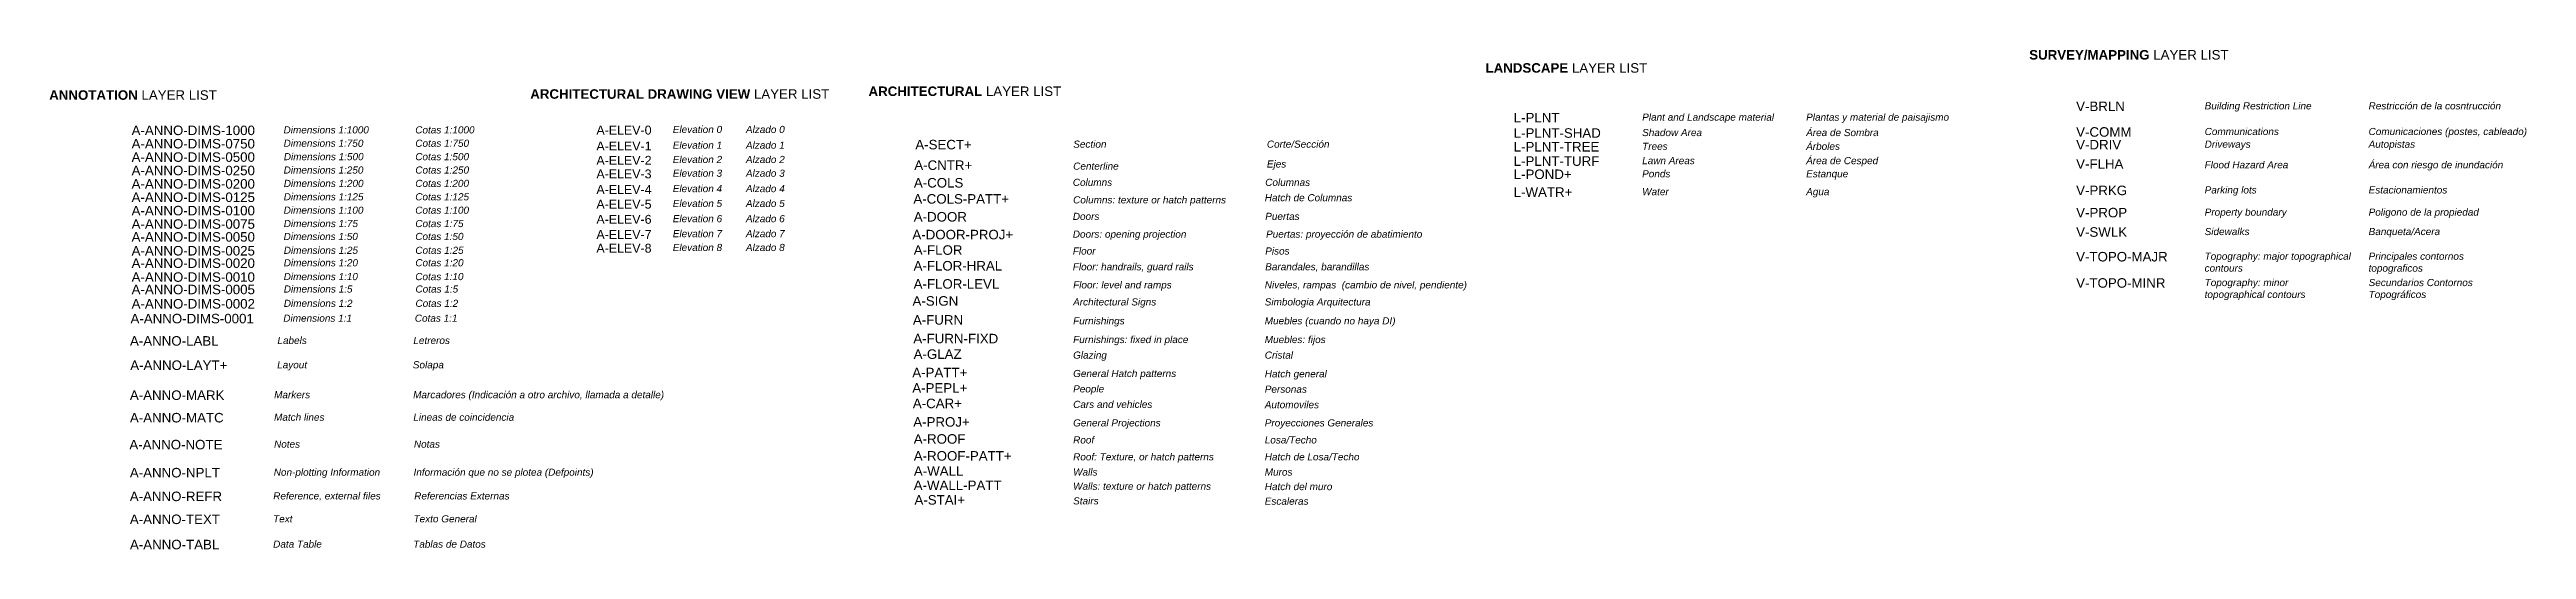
# Model space of a CAD drawing. Header units: metres. Extents: x 1769 to 3632, y 809 to 2652.
# Drawn here: x 1848.6 to 1900.7, y 1684 to 1694.5 of the extents above; entities that cross this region are included whole.
import ezdxf
from ezdxf.enums import TextEntityAlignment as Align

# ---------------------------------------------------------------- set-up
doc = ezdxf.new("R2010")
doc.units = ezdxf.units.M
doc.header["$LTSCALE"] = 10
doc.linetypes.add('DASHED2', pattern=[0.375, 0.25, -0.125])
doc.linetypes.add('HIDDEN', pattern=[9.525, 6.35, -3.175])
for name, color, linetype in [('A-ANNO-DIMS-0001', 2, 'Continuous'), ('A-ANNO-DIMS-0002', 2, 'Continuous'), ('A-ANNO-DIMS-0005', 2, 'Continuous'), ('A-ANNO-DIMS-0010', 2, 'Continuous'), ('A-ANNO-DIMS-0020', 2, 'Continuous'), ('A-ANNO-DIMS-0025', 2, 'Continuous'), ('A-ANNO-DIMS-0050', 2, 'Continuous'), ('A-ANNO-DIMS-0075', 2, 'Continuous'), ('A-ANNO-DIMS-0100', 2, 'Continuous'), ('A-ANNO-DIMS-0125', 2, 'Continuous'), ('A-ANNO-DIMS-0200', 2, 'Continuous'), ('A-ANNO-DIMS-0250', 2, 'Continuous'), ('A-ANNO-DIMS-0500', 2, 'Continuous'), ('A-ANNO-DIMS-0750', 2, 'Continuous'), ('A-ANNO-DIMS-1000', 2, 'Continuous'), ('A-ANNO-LABL', 3, 'Continuous'), ('A-ANNO-LAYT+', 3, 'Continuous'), ('A-ANNO-MARK', 30, 'HIDDEN'), ('A-ANNO-MATC', 8, 'HIDDEN'), ('A-ANNO-REFR', 9, 'Continuous'), ('A-ANNO-TABL', 3, 'Continuous'), ('A-ANNO-TEXT', 3, 'Continuous'), ('A-CAR+', 8, 'Continuous'), ('A-CNTR+', 1, 'HIDDEN'), ('A-COLS', 6, 'Continuous'), ('A-COLS-PATT+', 8, 'Continuous'), ('A-DOOR', 1, 'Continuous'), ('A-DOOR-PROJ+', 1, 'HIDDEN'), ('A-ELEV0', 7, 'Continuous'), ('A-ELEV1', 6, 'Continuous'), ('A-ELEV2', 4, 'Continuous'), ('A-ELEV3', 2, 'Continuous'), ('A-ELEV4', 3, 'Continuous'), ('A-ELEV5', 5, 'Continuous'), ('A-ELEV6', 1, 'Continuous'), ('A-ELEV7', 8, 'Continuous'), ('A-ELEV8', 9, 'Continuous'), ('A-FLOR', 1, 'Continuous'), ('A-FLOR-HRAL', 1, 'Continuous'), ('A-FLOR-LEVL', 2, 'Continuous'), ('A-FURN', 1, 'Continuous'), ('A-FURN-FIXD', 8, 'Continuous'), ('A-GLAZ', 150, 'Continuous'), ('A-PATT+', 8, 'Continuous'), ('A-PEPL+', 8, 'Continuous'), ('A-PROJ+', 1, 'HIDDEN'), ('A-ROOF', 6, 'Continuous'), ('A-ROOF-PATT+', 8, 'Continuous'), ('A-SECT+', 3, 'Continuous'), ('A-SIGN', 3, 'Continuous'), ('A-STAI', 5, 'Continuous'), ('A-WALL', 6, 'Continuous'), ('A-WALL-PATT', 8, 'Continuous'), ('L-PLNT', 66, 'Continuous'), ('L-PLNT-SHAD', 68, 'Continuous'), ('L-PLNT-TREE', 66, 'Continuous'), ('L-PLNT-TURF', 66, 'Continuous'), ('L-POND+', 134, 'Continuous'), ('V-BRLN', 1, 'Continuous'), ('V-COMM', 8, 'Continuous'), ('V-DRIV', 8, 'Continuous'), ('V-FLHA', 1, 'Continuous'), ('V-PRKG', 8, 'Continuous'), ('V-PROP', 219, 'Continuous'), ('V-SWLK', 5, 'Continuous'), ('V-TOPO-MAJR', 30, 'Continuous'), ('V-TOPO-MINR', 251, 'Continuous')]:
    doc.layers.add(name, color=color, linetype=linetype)
for name, color, linetype, lineweight in [('A-ANNO-NOTE', 3, 'Continuous', 0), ('RE.CONEXIONES 3D PLUVIALES', 7, 'Continuous', 0), ('RE.PLUVIAL', 3, 'Continuous', 0), ('RE.TEXTO PLU', 7, 'Continuous', 0), ('RE.TEXTOS SANITARIOS', 7, 'Continuous', 0)]:
    doc.layers.add(name, color=color, linetype=linetype, lineweight=lineweight)
doc.layers.add('A-ANNO-NPLT', color=7, linetype='Continuous', lineweight=0, plot=False)
doc.layers.add('L-WATR+', color=7, linetype='Continuous', true_color=0xadd7d7)
doc.styles.add('arial', font='arial.ttf')
doc.styles.add('R', font='romans.shx')
doc.styles.add('SANSERIF', font='sanss___.ttf', dxfattribs={"width": 1.2, "height": 0.15})
doc.styles.get("Standard").update_dxf_attribs({"font": 'arial.ttf'})

msp = doc.modelspace()

# ---------------------------------------------------------------- texts
at = {"attachment_point": 2, "style": 'SANSERIF'}
for s, insert, char_height, width in [('{\\fSansSerif|b1|i0|c2|p2;\\W1;SURVEY/MAPPING\\fSansSerif|b0|i0|c2|p2; LAYER LIST}', (1892.353, 1694.521), 0.2, 4.11335), ('{\\fSansSerif|b1|i0|c2|p2;\\W1;LANDSCAPE\\fSansSerif|b0|i0|c2|p2; LAYER LIST}', (1880.528, 1694.245), 0.2, 4.11335), ('{\\fSansSerif|b1|i0|c2|p2;\\W1;ANNOTATION\\fSansSerif|b0|i0|c2|p2; LAYER LIST}', (1850.395, 1693.675), 0.2, 5.25423), ('{\\fSansSerif|b1|i0|c2|p2;\\W1;ARCHITECTURAL DRAWING VIEW\\fSansSerif|b0|i0|c2|p2; LAYER LIST}', (1861.889, 1693.697), 0.2, 7.133), ('{\\fSansSerif|b1|i0|c2|p2;\\W1;ARCHITECTURAL\\fSansSerif|b0|i0|c2|p2; LAYER LIST}', (1867.883, 1693.755), 0.2, 4.11335), ('\\pxql;{\\fArial|b0|i1|c0|p34;\\W1;Building Restriction Line}', (1895.142, 1693.423), 0.15, 2.39229), ('\\pxql;{\\fArial|b0|i1|c0|p34;\\W1;Restricción de la cosntrucción}', (1898.981, 1693.423), 0.15, 3.17768), ('{\\fArial|b0|i1|c0|p34;\\W1;Dimensions 1:1000}', (1854.457, 1692.918), 0.15, 2.59967), ('{\\fArial|b0|i1|c0|p34;\\W1;Cotas 1:1000}', (1856.952, 1692.918), 0.15, 1.26632), ('{\\fArial|b0|i1|c0|p34;\\W1;Elevation 0}', (1862.261, 1692.927), 0.15, 1.20552), ('{\\fArial|b0|i1|c0|p34;\\W1;Alzado 0}', (1863.688, 1692.927), 0.15, 1.02189), ('\\pxql;{\\fArial|b0|i1|c0|p34;\\W1;Shadow Area}', (1883.317, 1692.862), 0.15, 2.39229), ('\\pxql;{\\fArial|b0|i1|c0|p34;\\W1;Plant and Landscape material}', (1883.716, 1693.186), 0.15, 3.18864), ('\\pxql;{\\fArial|b0|i1|c0|p34;\\W1;Área de Sombra}', (1886.794, 1692.862), 0.15, 2.45141), ('\\pxql;{\\fArial|b0|i1|c0|p34;\\W1;Plantas y material de paisajismo}', (1887.588, 1693.186), 0.15, 4.03919), ('\\pxql;{\\fArial|b0|i1|c0|p34;\\W1;Communications}', (1895.142, 1692.884), 0.15, 2.39229), ('\\pxql;{\\fArial|b0|i1|c0|p34;\\W1;Comunicaciones (postes, cableado)}', (1899.094, 1692.884), 0.15, 3.40295), ('{\\fArial|b0|i1|c0|p34;\\W1;Dimensions 1:750}', (1854.4, 1692.637), 0.15, 2.59967), ('{\\fArial|b0|i1|c0|p34;\\W1;Dimensions 1:500}', (1854.404, 1692.355), 0.15, 2.59967), ('{\\fArial|b0|i1|c0|p34;\\W1;Cotas 1:500}', (1856.894, 1692.355), 0.15, 1.16383), ('{\\fArial|b0|i1|c0|p34;\\W1;Cotas 1:750}', (1856.895, 1692.637), 0.15, 1.20382), ('{\\fArial|b0|i1|c0|p34;\\W1;Elevation 1}', (1862.261, 1692.597), 0.15, 1.20552), ('{\\fArial|b0|i1|c0|p34;\\W1;Elevation 2}', (1862.261, 1692.296), 0.15, 1.20552), ('{\\fArial|b0|i1|c0|p34;\\W1;Alzado 1}', (1863.688, 1692.597), 0.15, 1.02189), ('{\\fArial|b0|i1|c0|p34;\\W1;Alzado 2}', (1863.688, 1692.296), 0.15, 1.02189), ('\\pxql;{\\fArial|b0|i1|c0|p34;\\W1;Section}', (1871.357, 1692.618), 0.15, 2.39229), ('\\pxql;{\\fArial|b0|i1|c0|p34;\\W1;Corte/Sección}', (1875.458, 1692.618), 0.15, 2.45141), ('\\pxql;{\\fArial|b0|i1|c0|p34;\\W1;Trees}', (1883.317, 1692.573), 0.15, 2.39229), ('\\pxql;{\\fArial|b0|i1|c0|p34;\\W1;Árboles}', (1886.794, 1692.573), 0.15, 2.45141), ('\\pxql;{\\fArial|b0|i1|c0|p34;\\W1;Área de Cesped}', (1886.794, 1692.272), 0.15, 2.45141), ('\\pxql;{\\fArial|b0|i1|c0|p34;\\W1;Driveways}', (1895.142, 1692.617), 0.15, 2.39229), ('\\pxql;{\\fArial|b0|i1|c0|p34;\\W1;Autopistas}', (1898.618, 1692.617), 0.15, 2.45141), ('{\\fArial|b0|i1|c0|p34;\\W1;Dimensions 1:250}', (1854.401, 1692.074), 0.15, 2.59967), ('{\\fArial|b0|i1|c0|p34;\\W1;Dimensions 1:200}', (1854.403, 1691.793), 0.15, 2.59967), ('{\\fArial|b0|i1|c0|p34;\\W1;Cotas 1:250}', (1856.895, 1692.074), 0.15, 1.17716), ('{\\fArial|b0|i1|c0|p34;\\W1;Cotas 1:200}', (1856.894, 1691.793), 0.15, 1.19049), ('{\\fArial|b0|i1|c0|p34;\\W1;Elevation 3}', (1862.261, 1692.007), 0.15, 1.20552), ('{\\fArial|b0|i1|c0|p34;\\W1;Alzado 3}', (1863.688, 1692.007), 0.15, 1.02189), ('\\pxql;{\\fArial|b0|i1|c0|p34;\\W1;Columns}', (1871.772, 1691.815), 0.15, 3.23987), ('\\pxql;{\\fArial|b0|i1|c0|p34;\\W1;Centerline}', (1870.8, 1692.156), 0.15, 1.27927), ('\\pxql;{\\fArial|b0|i1|c0|p34;\\W1;Columnas}', (1875.779, 1691.815), 0.15, 3.16412), ('\\pxql;{\\fArial|b0|i1|c0|p34;\\W1;Ejes}', (1875.228, 1692.201), 0.15, 1.99262), ('\\pxql;{\\fArial|b0|i1|c0|p34;\\W1;Lawn Areas}', (1883.317, 1692.272), 0.15, 2.39229), ('\\pxql;{\\fArial|b0|i1|c0|p34;\\W1;Ponds}', (1883.317, 1691.995), 0.15, 2.39229), ('\\pxql;{\\fArial|b0|i1|c0|p34;\\W1;Estanque}', (1886.794, 1691.995), 0.15, 2.45141), ('\\pxql;{\\fArial|b0|i1|c0|p34;\\W1;Flood Hazard Area}', (1895.142, 1692.184), 0.15, 2.39229), ('\\pxql;{\\fArial|b0|i1|c0|p34;\\W1;Área con riesgo de inundación}', (1899.094, 1692.184), 0.15, 3.40295), ('{\\fArial|b0|i1|c0|p34;\\W1;Dimensions 1:125}', (1854.402, 1691.512), 0.15, 2.59967), ('{\\fArial|b0|i1|c0|p34;\\W1;Cotas 1:125}', (1856.894, 1691.512), 0.15, 1.17716), ('{\\fArial|b0|i1|c0|p34;\\W1;Elevation 4}', (1862.261, 1691.684), 0.15, 1.20552), ('{\\fArial|b0|i1|c0|p34;\\W1;Elevation 5}', (1862.261, 1691.372), 0.15, 1.20552), ('{\\fArial|b0|i1|c0|p34;\\W1;Alzado 4}', (1863.688, 1691.684), 0.15, 1.02189), ('{\\fArial|b0|i1|c0|p34;\\W1;Alzado 5}', (1863.688, 1691.372), 0.15, 1.02189), ('\\pxql;{\\fArial|b0|i1|c0|p34;\\W1;Columns: texture or hatch patterns}', (1872.346, 1691.447), 0.15, 4.37498), ('\\pxql;{\\fArial|b0|i1|c0|p34;\\W1;Hatch de Columnas}', (1876.504, 1691.492), 0.15, 4.63391), ('\\pxql;{\\fArial|b0|i1|c0|p34;\\W1;Water}', (1883.317, 1691.619), 0.15, 2.39229), ('\\pxql;{\\fArial|b0|i1|c0|p34;\\W1;Agua}', (1886.794, 1691.619), 0.15, 2.45141), ('\\pxql;{\\fArial|b0|i1|c0|p34;\\W1;Parking lots}', (1895.496, 1691.656), 0.15, 3.10101), ('\\pxql;{\\fArial|b0|i1|c0|p34;\\W1;Estacionamientos}', (1898.863, 1691.656), 0.15, 2.94027), ('{\\fArial|b0|i1|c0|p34;\\W1;Dimensions 1:100}', (1854.401, 1691.23), 0.15, 2.59967), ('{\\fArial|b0|i1|c0|p34;\\W1;Dimensions 1:75}', (1854.344, 1690.949), 0.15, 2.59967), ('{\\fArial|b0|i1|c0|p34;\\W1;Cotas 1:100}', (1856.894, 1691.23), 0.15, 1.17716), ('{\\fArial|b0|i1|c0|p34;\\W1;Cotas 1:75}', (1856.837, 1690.949), 0.15, 1.07051), ('{\\fArial|b0|i1|c0|p34;\\W1;Elevation 6}', (1862.261, 1691.052), 0.15, 1.20552), ('{\\fArial|b0|i1|c0|p34;\\W1;Elevation 7}', (1862.261, 1690.737), 0.15, 1.20552), ('{\\fArial|b0|i1|c0|p34;\\W1;Alzado 6}', (1863.688, 1691.052), 0.15, 1.02189), ('{\\fArial|b0|i1|c0|p34;\\W1;Alzado 7}', (1863.688, 1690.737), 0.15, 1.02189), ('\\pxql;{\\fArial|b0|i1|c0|p34;\\W1;Doors}', (1871.772, 1691.1), 0.15, 3.23987), ('\\pxql;{\\fArial|b0|i1|c0|p34;\\W1;Doors: opening projection}', (1871.772, 1690.727), 0.15, 3.23987), ('\\pxql;{\\fArial|b0|i1|c0|p34;\\W1;Puertas}', (1875.779, 1691.1), 0.15, 3.16412), ('\\pxql;{\\fArial|b0|i1|c0|p34;\\W1;Puertas: proyección de abatimiento}', (1875.951, 1690.727), 0.15, 3.47289), ('\\pxql;{\\fArial|b0|i1|c0|p34;\\W1;Property boundary}', (1895.142, 1691.189), 0.15, 2.39229), ('\\pxql;{\\fArial|b0|i1|c0|p34;\\W1;Sidewalks}', (1895.496, 1690.781), 0.15, 3.10101), ('\\pxql;{\\fArial|b0|i1|c0|p34;\\W1;Poligono de la propiedad}', (1899.021, 1691.189), 0.15, 3.2565), ('\\pxql;{\\fArial|b0|i1|c0|p34;\\W1;Banqueta/Acera}', (1898.863, 1690.781), 0.15, 2.94027), ('{\\fArial|b0|i1|c0|p34;\\W1;Dimensions 1:50}', (1854.342, 1690.678), 0.15, 2.59967), ('{\\fArial|b0|i1|c0|p34;\\W1;Dimensions 1:25}', (1854.345, 1690.387), 0.15, 2.59967), ('{\\fArial|b0|i1|c0|p34;\\W1;Cotas 1:50}', (1856.836, 1690.678), 0.15, 1.0705), ('{\\fArial|b0|i1|c0|p34;\\W1;Cotas 1:25}', (1856.838, 1690.387), 0.15, 1.05717), ('{\\fArial|b0|i1|c0|p34;\\W1;Elevation 8}', (1862.261, 1690.446), 0.15, 1.20552), ('{\\fArial|b0|i1|c0|p34;\\W1;Alzado 8}', (1863.688, 1690.446), 0.15, 1.02189), ('\\pxql;{\\fArial|b0|i1|c0|p34;\\W1;Floor}', (1871.772, 1690.372), 0.15, 3.23987), ('\\pxql;{\\fArial|b0|i1|c0|p34;\\W1;Pisos}', (1875.779, 1690.372), 0.15, 3.16412), ('\\pxql;{\\fArial|b0|i1|c0|p34;\\W1;Topography: major topographical contours}', (1895.501, 1690.262), 0.15, 3.11134), ('\\pxql;{\\fArial|b0|i1|c0|p34;\\W1;Principales contornos topograficos}', (1898.618, 1690.262), 0.15, 2.45141), ('{\\fArial|b0|i1|c0|p34;\\W1;Dimensions 1:10}', (1854.343, 1689.834), 0.15, 2.59967), ('{\\fArial|b0|i1|c0|p34;\\W1;Dimensions 1:20}', (1854.344, 1690.125), 0.15, 2.59967), ('{\\fArial|b0|i1|c0|p34;\\W1;Cotas 1:10}', (1856.836, 1689.834), 0.15, 1.04384), ('{\\fArial|b0|i1|c0|p34;\\W1;Cotas 1:20}', (1856.837, 1690.125), 0.15, 1.05717), ('\\pxql;{\\fArial|b0|i1|c0|p34;\\W1;Floor: handrails, guard rails}', (1871.772, 1690.041), 0.15, 3.23987), ('\\pxql;{\\fArial|b0|i1|c0|p34;\\W1;Barandales, barandillas}', (1875.779, 1690.041), 0.15, 3.16412), ('\\pxql;{\\fArial|b0|i1|c0|p34;\\W1;Topography: minor topographical contours}', (1895.459, 1689.709), 0.15, 3.02582), ('\\pxql;{\\fArial|b0|i1|c0|p34;\\W1;Secundarios Contornos Topográficos}', (1899.021, 1689.709), 0.15, 3.2565), ('{\\fArial|b0|i1|c0|p34;\\W1;Dimensions 1:5}', (1854.287, 1689.573), 0.15, 2.59967), ('{\\fArial|b0|i1|c0|p34;\\W1;Dimensions 1:2}', (1854.287, 1689.272), 0.15, 2.59967), ('{\\fArial|b0|i1|c0|p34;\\W1;Cotas 1:5}', (1856.782, 1689.573), 0.15, 0.93719), ('{\\fArial|b0|i1|c0|p34;\\W1;Cotas 1:2}', (1856.782, 1689.272), 0.15, 0.93719), ('\\pxql;{\\fArial|b0|i1|c0|p34;\\W1;Architectural Signs}', (1872.346, 1689.302), 0.15, 4.37498), ('\\pxql;{\\fArial|b0|i1|c0|p34;\\W1;Floor: level and ramps}', (1872.346, 1689.66), 0.15, 4.37498), ('\\pxql;{\\fArial|b0|i1|c0|p34;\\W1;Niveles, rampas  (cambio de nivel, pendiente)}', (1876.504, 1689.66), 0.15, 4.63391), ('\\pxql;{\\fArial|b0|i1|c0|p34;\\W1;Simbologia Arquitectura}', (1876.504, 1689.302), 0.15, 4.63391), ('{\\fArial|b0|i1|c0|p34;\\W1;Dimensions 1:1}', (1854.277, 1688.96), 0.15, 2.59967), ('{\\fArial|b0|i1|c0|p34;\\W1;Cotas 1:1}', (1856.768, 1688.96), 0.15, 0.93719), ('\\pxql;{\\fArial|b0|i1|c0|p34;\\W1;Furnishings}', (1872.346, 1688.904), 0.15, 4.37498), ('\\pxql;{\\fArial|b0|i1|c0|p34;\\W1;Muebles (cuando no haya DI)}', (1876.504, 1688.904), 0.15, 4.63391), ('{\\fArial|b0|i1|c0|p34;\\W1;Labels}', (1853.74, 1688.492), 0.15, 0.86939), ('{\\fArial|b0|i1|c0|p34;\\W1;Letreros}', (1856.673, 1688.492), 0.15, 0.87886), ('\\pxql;{\\fArial|b0|i1|c0|p34;\\W1;Furnishings: fixed in place}', (1872.346, 1688.511), 0.15, 4.37498), ('\\pxql;{\\fArial|b0|i1|c0|p34;\\W1;Glazing}', (1872.346, 1688.184), 0.15, 4.37498), ('\\pxql;{\\fArial|b0|i1|c0|p34;\\W1;Muebles: fijos}', (1876.504, 1688.511), 0.15, 4.63391), ('\\pxql;{\\fArial|b0|i1|c0|p34;\\W1;Cristal}', (1876.504, 1688.184), 0.15, 4.63391), ('{\\fArial|b0|i1|c0|p34;\\W1;Layout}', (1853.74, 1687.98), 0.15, 0.86939), ('{\\fArial|b0|i1|c0|p34;\\W1;Solapa}', (1856.604, 1687.98), 0.15, 0.87886), ('\\pxql;{\\fArial|b0|i1|c0|p34;\\W1;General Hatch patterns}', (1872.346, 1687.797), 0.15, 4.37498), ('\\pxql;{\\fArial|b0|i1|c0|p34;\\W1;Hatch general}', (1876.504, 1687.79), 0.15, 4.63391), ('{\\fArial|b0|i1|c0|p34;\\W1;Markers}', (1853.74, 1687.351), 0.15, 0.86939), ('{\\fArial|b0|i1|c0|p34;\\W1;Marcadores (Indicación a otro archivo, llamada a detalle)}', (1858.922, 1687.351), 0.15, 5.29259), ('\\pxql;{\\fArial|b0|i1|c0|p34;\\W1;People}', (1872.346, 1687.474), 0.15, 4.37498), ('\\pxql;{\\fArial|b0|i1|c0|p34;\\W1;Cars and vehicles}', (1872.346, 1687.148), 0.15, 4.37498), ('\\pxql;{\\fArial|b0|i1|c0|p34;\\W1;Automoviles}', (1876.504, 1687.141), 0.15, 4.63391), ('\\pxql;{\\fArial|b0|i1|c0|p34;\\W1;Personas}', (1876.504, 1687.467), 0.15, 4.63391), ('{\\fArial|b0|i1|c0|p34;\\W1;Match lines}', (1853.89, 1686.878), 0.15, 1.07275), ('{\\fArial|b0|i1|c0|p34;\\W1;Lineas de coincidencia}', (1857.348, 1686.878), 0.15, 2.23507), ('\\pxql;{\\fArial|b0|i1|c0|p34;\\W1;General Projections}', (1872.346, 1686.759), 0.15, 4.37498), ('\\pxql;{\\fArial|b0|i1|c0|p34;\\W1;Proyecciones Generales}', (1876.504, 1686.759), 0.15, 4.63391), ('{\\fArial|b0|i1|c0|p34;\\W1;Notes}', (1853.634, 1686.312), 0.15, 0.58978), ('{\\fArial|b0|i1|c0|p34;\\W1;Notas}', (1856.574, 1686.312), 0.15, 0.5556), ('\\pxql;{\\fArial|b0|i1|c0|p34;\\W1;Roof}', (1872.346, 1686.401), 0.15, 4.37498), ('\\pxql;{\\fArial|b0|i1|c0|p34;\\W1;Roof: Texture, or hatch patterns}', (1872.346, 1686.045), 0.15, 4.37498), ('\\pxql;{\\fArial|b0|i1|c0|p34;\\W1;Losa/Techo}', (1876.504, 1686.401), 0.15, 4.63391), ('\\pxql;{\\fArial|b0|i1|c0|p34;\\W1;Hatch de Losa/Techo}', (1876.504, 1686.045), 0.15, 4.63391), ('{\\fArial|b0|i1|c0|p34;\\W1;Non-plotting Information}', (1854.472, 1685.722), 0.15, 2.40347), ('{\\fArial|b0|i1|c0|p34;\\W1;Información que no se plotea (Defpoints)}', (1858.185, 1685.722), 0.15, 4.3711), ('\\pxql;{\\fArial|b0|i1|c0|p34;\\W1;Walls}', (1872.346, 1685.726), 0.15, 4.37498), ('\\pxql;{\\fArial|b0|i1|c0|p34;\\W1;Muros}', (1876.504, 1685.726), 0.15, 4.63391), ('{\\fArial|b0|i1|c0|p34;\\W1;Reference, external files}', (1854.472, 1685.224), 0.15, 2.40347), ('\\pxql;{\\fArial|b0|i1|c0|p34;\\W1;Referencias Externas}', (1857.69, 1685.224), 0.15, 2.76626), ('\\pxql;{\\fArial|b0|i1|c0|p34;\\W1;Stairs}', (1872.346, 1685.12), 0.15, 4.37498), ('\\pxql;{\\fArial|b0|i1|c0|p34;\\W1;Walls: texture or hatch patterns}', (1872.346, 1685.427), 0.15, 4.37498), ('\\pxql;{\\fArial|b0|i1|c0|p34;\\W1;Hatch del muro}', (1876.504, 1685.42), 0.15, 4.63391), ('\\pxql;{\\fArial|b0|i1|c0|p34;\\W1;Escaleras}', (1876.504, 1685.113), 0.15, 4.63391), ('{\\fArial|b0|i1|c0|p34;\\W1;Text}', (1853.544, 1684.742), 0.15, 0.58978), ('{\\fArial|b0|i1|c0|p34;\\W1;Texto General}', (1856.957, 1684.742), 0.15, 1.41523), ('{\\fArial|b0|i1|c0|p34;\\W1;Data Table}', (1853.853, 1684.211), 0.15, 1.0246), ('{\\fArial|b0|i1|c0|p34;\\W1;Tablas de Datos}', (1857.048, 1684.211), 0.15, 1.60512)]:
    msp.add_mtext(s, dxfattribs=dict(at, insert=insert, char_height=char_height, width=width))
at = {"layer": 'A-ANNO-DIMS-0001', "insert": (1851.639, 1688.976), "char_height": 0.2, "width": 2.57616, "attachment_point": 2, "style": 'SANSERIF'}
msp.add_mtext('{\\fArial|b0|i0|c0|p34;\\W1;A\\fSansSerif|b0|i0|c2|p2;-ANNO-DIMS-0001}', dxfattribs=at)
at = {"layer": 'A-ANNO-DIMS-0002', "insert": (1851.662, 1689.287), "char_height": 0.2, "width": 2.57616, "attachment_point": 2, "style": 'SANSERIF'}
msp.add_mtext('{\\fArial|b0|i0|c0|p34;\\W1;A\\fSansSerif|b0|i0|c2|p2;-ANNO-DIMS-0002}', dxfattribs=at)
at = {"layer": 'A-ANNO-DIMS-0005', "insert": (1851.662, 1689.588), "char_height": 0.2, "width": 2.57616, "attachment_point": 2, "style": 'SANSERIF'}
msp.add_mtext('{\\fArial|b0|i0|c0|p34;\\W1;A\\fSansSerif|b0|i0|c2|p2;-ANNO-DIMS-0005}', dxfattribs=at)
at = {"layer": 'A-ANNO-DIMS-0010', "insert": (1851.662, 1689.849), "char_height": 0.2, "width": 2.57616, "attachment_point": 2, "style": 'SANSERIF'}
msp.add_mtext('{\\fArial|b0|i0|c0|p34;\\W1;A\\fSansSerif|b0|i0|c2|p2;-ANNO-DIMS-0010}', dxfattribs=at)
at = {"layer": 'A-ANNO-DIMS-0020', "insert": (1851.662, 1690.141), "char_height": 0.2, "width": 2.57616, "attachment_point": 2, "style": 'SANSERIF'}
msp.add_mtext('{\\fArial|b0|i0|c0|p34;\\W1;A\\fSansSerif|b0|i0|c2|p2;-ANNO-DIMS-0020}', dxfattribs=at)
at = {"layer": 'A-ANNO-DIMS-0025', "insert": (1851.662, 1690.402), "char_height": 0.2, "width": 2.57616, "attachment_point": 2, "style": 'SANSERIF'}
msp.add_mtext('{\\fArial|b0|i0|c0|p34;\\W1;A\\fSansSerif|b0|i0|c2|p2;-ANNO-DIMS-0025}', dxfattribs=at)
at = {"layer": 'A-ANNO-DIMS-0050', "insert": (1851.662, 1690.693), "char_height": 0.2, "width": 2.57616, "attachment_point": 2, "style": 'SANSERIF'}
msp.add_mtext('{\\fArial|b0|i0|c0|p34;\\W1;A\\fSansSerif|b0|i0|c2|p2;-ANNO-DIMS-0050}', dxfattribs=at)
at = {"layer": 'A-ANNO-DIMS-0075', "insert": (1851.662, 1690.964), "char_height": 0.2, "width": 2.57616, "attachment_point": 2, "style": 'SANSERIF'}
msp.add_mtext('{\\fArial|b0|i0|c0|p34;\\W1;A\\fSansSerif|b0|i0|c2|p2;-ANNO-DIMS-0075}', dxfattribs=at)
at = {"layer": 'A-ANNO-DIMS-0100', "insert": (1851.662, 1691.246), "char_height": 0.2, "width": 2.57616, "attachment_point": 2, "style": 'SANSERIF'}
msp.add_mtext('{\\fArial|b0|i0|c0|p34;\\W1;A\\fSansSerif|b0|i0|c2|p2;-ANNO-DIMS-0100}', dxfattribs=at)
at = {"layer": 'A-ANNO-DIMS-0125', "insert": (1851.662, 1691.527), "char_height": 0.2, "width": 2.57616, "attachment_point": 2, "style": 'SANSERIF'}
msp.add_mtext('{\\fArial|b0|i0|c0|p34;\\W1;A\\fSansSerif|b0|i0|c2|p2;-ANNO-DIMS-0125}', dxfattribs=at)
at = {"layer": 'A-ANNO-DIMS-0200', "insert": (1851.662, 1691.808), "char_height": 0.2, "width": 2.57616, "attachment_point": 2, "style": 'SANSERIF'}
msp.add_mtext('{\\fArial|b0|i0|c0|p34;\\W1;A\\fSansSerif|b0|i0|c2|p2;-ANNO-DIMS-0200}', dxfattribs=at)
at = {"layer": 'A-ANNO-DIMS-0250', "insert": (1851.662, 1692.089), "char_height": 0.2, "width": 2.57616, "attachment_point": 2, "style": 'SANSERIF'}
msp.add_mtext('{\\fArial|b0|i0|c0|p34;\\W1;A\\fSansSerif|b0|i0|c2|p2;-ANNO-DIMS-0250}', dxfattribs=at)
at = {"layer": 'A-ANNO-DIMS-0500', "insert": (1851.662, 1692.371), "char_height": 0.2, "width": 2.57616, "attachment_point": 2, "style": 'SANSERIF'}
msp.add_mtext('{\\fArial|b0|i0|c0|p34;\\W1;A\\fSansSerif|b0|i0|c2|p2;-ANNO-DIMS-0500}', dxfattribs=at)
at = {"layer": 'A-ANNO-DIMS-0750', "insert": (1851.662, 1692.652), "char_height": 0.2, "width": 2.57616, "attachment_point": 2, "style": 'SANSERIF'}
msp.add_mtext('{\\fArial|b0|i0|c0|p34;\\W1;A\\fSansSerif|b0|i0|c2|p2;-ANNO-DIMS-0750}', dxfattribs=at)
at = {"layer": 'A-ANNO-DIMS-1000', "insert": (1851.662, 1692.933), "char_height": 0.2, "width": 2.57616, "attachment_point": 2, "style": 'SANSERIF'}
msp.add_mtext('{\\fArial|b0|i0|c0|p34;\\W1;A\\fSansSerif|b0|i0|c2|p2;-ANNO-DIMS-1000}', dxfattribs=at)
at = {"layer": 'A-ANNO-LABL', "insert": (1851.263, 1688.507), "char_height": 0.2, "width": 2.50936, "attachment_point": 2, "style": 'SANSERIF'}
msp.add_mtext('{\\fArial|b0|i0|c0|p34;\\W1;A\\fSansSerif|b0|i0|c2|p2;-ANNO-LABL}', dxfattribs=at)
at = {"layer": 'A-ANNO-LAYT+', "insert": (1851.358, 1687.996), "char_height": 0.2, "width": 2.50936, "attachment_point": 2, "style": 'SANSERIF'}
msp.add_mtext('{\\fArial|b0|i0|c0|p34;\\W1;A\\fSansSerif|b0|i0|c2|p2;-ANNO-LAYT+}', dxfattribs=at)
at = {"layer": 'A-ANNO-MARK', "insert": (1851.323, 1687.366), "char_height": 0.2, "width": 2.50936, "attachment_point": 2, "style": 'SANSERIF'}
msp.add_mtext('{\\fArial|b0|i0|c0|p34;\\W1;A\\fSansSerif|b0|i0|c2|p2;-ANNO-MARK}', dxfattribs=at)
at = {"layer": 'A-ANNO-MATC', "insert": (1851.316, 1686.893), "char_height": 0.2, "width": 2.50936, "attachment_point": 2, "style": 'SANSERIF'}
msp.add_mtext('{\\fArial|b0|i0|c0|p34;\\W1;A\\fSansSerif|b0|i0|c2|p2;-ANNO-MATC}', dxfattribs=at)
at = {"layer": 'A-ANNO-NOTE', "insert": (1851.297, 1686.327), "char_height": 0.2, "width": 2.50936, "attachment_point": 2, "style": 'SANSERIF'}
msp.add_mtext('{\\fArial|b0|i0|c0|p34;\\W1;A\\fSansSerif|b0|i0|c2|p2;-ANNO-NOTE}', dxfattribs=at)
at = {"layer": 'A-ANNO-NPLT', "insert": (1851.276, 1685.737), "char_height": 0.2, "width": 2.50936, "attachment_point": 2, "style": 'SANSERIF'}
msp.add_mtext('{\\fArial|b0|i0|c0|p34;\\W1;A\\fSansSerif|b0|i0|c2|p2;-ANNO-NPLT}', dxfattribs=at)
at = {"layer": 'A-ANNO-REFR', "insert": (1851.298, 1685.239), "char_height": 0.2, "width": 2.50936, "attachment_point": 2, "style": 'SANSERIF'}
msp.add_mtext('{\\fArial|b0|i0|c0|p34;\\W1;A\\fSansSerif|b0|i0|c2|p2;-ANNO-REFR}', dxfattribs=at)
at = {"layer": 'A-ANNO-TABL', "insert": (1851.27, 1684.226), "char_height": 0.2, "width": 2.50936, "attachment_point": 2, "style": 'SANSERIF'}
msp.add_mtext('{\\fArial|b0|i0|c0|p34;\\W1;A\\fSansSerif|b0|i0|c2|p2;-ANNO-TABL}', dxfattribs=at)
at = {"layer": 'A-ANNO-TEXT', "insert": (1851.276, 1684.757), "char_height": 0.2, "width": 2.50936, "attachment_point": 2, "style": 'SANSERIF'}
msp.add_mtext('{\\fArial|b0|i0|c0|p34;\\W1;A\\fSansSerif|b0|i0|c2|p2;-ANNO-TEXT}', dxfattribs=at)
at = {"layer": 'A-CAR+', "ltscale": 0.01, "insert": (1867.305, 1687.193), "char_height": 0.2, "width": 2.09726, "attachment_point": 2, "style": 'SANSERIF'}
msp.add_mtext('{\\fArial|b0|i0|c0|p34;\\W1;A-CAR+}', dxfattribs=at)
at = {"layer": 'A-CNTR+', "ltscale": 0.01, "insert": (1867.429, 1692.201), "char_height": 0.2, "width": 2.09726, "attachment_point": 2, "style": 'SANSERIF'}
msp.add_mtext('{\\fArial|b0|i0|c0|p34;\\W1;A-CNTR+}', dxfattribs=at)
at = {"layer": 'A-COLS', "ltscale": 0.01, "insert": (1867.331, 1691.831), "char_height": 0.2, "width": 1.66619, "attachment_point": 2, "style": 'SANSERIF'}
msp.add_mtext('{\\fArial|b0|i0|c0|p34;\\W1;A-COLS}', dxfattribs=at)
at = {"layer": 'A-COLS-PATT+', "ltscale": 0.01, "insert": (1867.849, 1691.492), "char_height": 0.2, "width": 2.09726, "attachment_point": 2, "style": 'SANSERIF'}
msp.add_mtext('\\pxql;{\\fArial|b0|i0|c0|p34;\\W1;A-COLS-PATT+}', dxfattribs=at)
at = {"layer": 'A-DOOR', "ltscale": 0.01, "insert": (1867.367, 1691.116), "char_height": 0.2, "width": 1.66619, "attachment_point": 2, "style": 'SANSERIF'}
msp.add_mtext('{\\fArial|b0|i0|c0|p34;\\W1;A-DOOR}', dxfattribs=at)
at = {"layer": 'A-DOOR-PROJ+', "ltscale": 0.01, "insert": (1867.839, 1690.742), "char_height": 0.2, "width": 2.12801, "attachment_point": 2, "style": 'SANSERIF'}
msp.add_mtext('{\\fArial|b0|i0|c0|p34;\\W1;A-DOOR-PROJ+}', dxfattribs=at)
at = {"layer": 'A-ELEV0', "insert": (1860.137, 1692.931), "char_height": 0.1866, "width": 1.88287, "attachment_point": 1, "style": 'arial'}
msp.add_mtext('A-ELEV-0', dxfattribs=at)
at = {"layer": 'A-ELEV1', "insert": (1860.137, 1692.597), "char_height": 0.18663, "width": 1.88287, "attachment_point": 1, "style": 'arial'}
msp.add_mtext('{\\fArial|b0|i0|c238|p34;A-ELEV}-1', dxfattribs=at)
at = {"layer": 'A-ELEV2', "insert": (1860.137, 1692.296), "char_height": 0.18663, "width": 1.88287, "attachment_point": 1, "style": 'arial'}
msp.add_mtext('{\\fArial|b0|i0|c238|p34;A-ELEV}-2', dxfattribs=at)
at = {"layer": 'A-ELEV3', "insert": (1860.137, 1692.01), "char_height": 0.18663, "width": 1.88287, "attachment_point": 1, "style": 'arial'}
msp.add_mtext('{\\fArial|b0|i0|c238|p34;A-ELEV}-3', dxfattribs=at)
at = {"layer": 'A-ELEV4', "insert": (1860.137, 1691.683), "char_height": 0.18663, "width": 1.88287, "attachment_point": 1, "style": 'arial'}
msp.add_mtext('{\\fArial|b0|i0|c238|p34;A-ELEV}-4', dxfattribs=at)
at = {"layer": 'A-ELEV5', "insert": (1860.137, 1691.374), "char_height": 0.18663, "width": 1.88287, "attachment_point": 1, "style": 'arial'}
msp.add_mtext('{\\fArial|b0|i0|c238|p34;A-ELEV}-5', dxfattribs=at)
at = {"layer": 'A-ELEV6', "insert": (1860.137, 1691.056), "char_height": 0.18663, "width": 1.88287, "attachment_point": 1, "style": 'arial'}
msp.add_mtext('{\\fArial|b0|i0|c238|p34;A-ELEV}-6', dxfattribs=at)
at = {"layer": 'A-ELEV7', "insert": (1860.137, 1690.737), "char_height": 0.18663, "width": 1.88287, "attachment_point": 1, "style": 'arial'}
msp.add_mtext('{\\fArial|b0|i0|c238|p34;A-ELEV}-7', dxfattribs=at)
at = {"layer": 'A-ELEV8', "insert": (1860.137, 1690.449), "char_height": 0.18663, "width": 1.88287, "attachment_point": 1, "style": 'arial'}
msp.add_mtext('{\\fArial|b0|i0|c238|p34;A-ELEV}-8', dxfattribs=at)
at = {"layer": 'A-FLOR', "ltscale": 0.01, "insert": (1867.32, 1690.417), "char_height": 0.2, "width": 1.66619, "attachment_point": 2, "style": 'SANSERIF'}
msp.add_mtext('{\\fArial|b0|i0|c0|p34;\\W1;A-FLOR}', dxfattribs=at)
at = {"layer": 'A-FLOR-HRAL', "ltscale": 0.01, "insert": (1867.736, 1690.086), "char_height": 0.2, "width": 1.66619, "attachment_point": 2, "style": 'SANSERIF'}
msp.add_mtext('{\\fArial|b0|i0|c0|p34;\\W1;A-FLOR-HRAL}', dxfattribs=at)
at = {"layer": 'A-FLOR-LEVL', "ltscale": 0.01, "insert": (1867.706, 1689.705), "char_height": 0.2, "width": 1.66619, "attachment_point": 2, "style": 'SANSERIF'}
msp.add_mtext('{\\fArial|b0|i0|c0|p34;\\W1;A-FLOR-LEVL}', dxfattribs=at)
at = {"layer": 'A-FURN', "ltscale": 0.01, "insert": (1867.318, 1688.949), "char_height": 0.2, "width": 1.66619, "attachment_point": 2, "style": 'SANSERIF'}
msp.add_mtext('{\\fArial|b0|i0|c0|p34;\\W1;A-FURN}', dxfattribs=at)
at = {"layer": 'A-FURN-FIXD', "ltscale": 0.01, "insert": (1867.692, 1688.556), "char_height": 0.2, "width": 1.66619, "attachment_point": 2, "style": 'SANSERIF'}
msp.add_mtext('{\\fArial|b0|i0|c0|p34;\\W1;A-FURN-FIXD}', dxfattribs=at)
at = {"layer": 'A-GLAZ', "ltscale": 0.01, "insert": (1867.31, 1688.229), "char_height": 0.2, "width": 1.66619, "attachment_point": 2, "style": 'SANSERIF'}
msp.add_mtext('{\\fArial|b0|i0|c0|p34;\\W1;A-GLAZ}', dxfattribs=at)
at = {"layer": 'A-PATT+', "ltscale": 0.01, "insert": (1867.356, 1687.842), "char_height": 0.2, "width": 2.09726, "attachment_point": 2, "style": 'SANSERIF'}
msp.add_mtext('{\\fArial|b0|i0|c0|p34;\\W1;A-PATT+}', dxfattribs=at)
at = {"layer": 'A-PEPL+', "ltscale": 0.01, "insert": (1867.356, 1687.519), "char_height": 0.2, "width": 2.09726, "attachment_point": 2, "style": 'SANSERIF'}
msp.add_mtext('{\\fArial|b0|i0|c0|p34;\\W1;A-PEPL+}', dxfattribs=at)
at = {"layer": 'A-PROJ+', "ltscale": 0.01, "insert": (1867.392, 1686.804), "char_height": 0.2, "width": 1.66619, "attachment_point": 2, "style": 'SANSERIF'}
msp.add_mtext('{\\fArial|b0|i0|c0|p34;\\W1;A-PROJ+}', dxfattribs=at)
at = {"layer": 'A-ROOF', "ltscale": 0.01, "insert": (1867.351, 1686.446), "char_height": 0.2, "width": 1.66619, "attachment_point": 2, "style": 'SANSERIF'}
msp.add_mtext('{\\fArial|b0|i0|c0|p34;\\W1;A-ROOF}', dxfattribs=at)
at = {"layer": 'A-ROOF-PATT+', "ltscale": 0.01, "insert": (1867.837, 1686.09), "char_height": 0.2, "width": 2.27712, "attachment_point": 2, "style": 'SANSERIF'}
msp.add_mtext('{\\fArial|b0|i0|c0|p34;\\W1;A-ROOF-PATT+}', dxfattribs=at)
at = {"layer": 'A-SECT+', "ltscale": 0.01, "insert": (1867.435, 1692.633), "char_height": 0.2, "width": 1.66619, "attachment_point": 2, "style": 'SANSERIF'}
msp.add_mtext('{\\fArial|b0|i0|c0|p34;\\W1;A-SECT+}', dxfattribs=at)
at = {"layer": 'A-SIGN', "ltscale": 0.01, "insert": (1867.263, 1689.347), "char_height": 0.2, "width": 1.66619, "attachment_point": 2, "style": 'SANSERIF'}
msp.add_mtext('{\\fArial|b0|i0|c0|p34;\\W1;A-SIGN}', dxfattribs=at)
at = {"layer": 'A-STAI', "ltscale": 0.01, "insert": (1867.355, 1685.165), "char_height": 0.2, "width": 2.09726, "attachment_point": 2, "style": 'SANSERIF'}
msp.add_mtext('{\\fArial|b0|i0|c0|p34;\\W1;A-STAI+}', dxfattribs=at)
at = {"layer": 'A-WALL', "ltscale": 0.01, "insert": (1867.331, 1685.771), "char_height": 0.2, "width": 1.14317, "attachment_point": 2, "style": 'SANSERIF'}
msp.add_mtext('{\\fArial|b0|i0|c0|p34;\\W1;A-WALL}', dxfattribs=at)
at = {"layer": 'A-WALL-PATT', "ltscale": 0.01, "insert": (1867.731, 1685.472), "char_height": 0.2, "width": 2.09726, "attachment_point": 2, "style": 'SANSERIF'}
msp.add_mtext('{\\fArial|b0|i0|c0|p34;\\W1;A-WALL-PATT}', dxfattribs=at)
at = {"layer": 'L-PLNT', "ltscale": 0.01, "insert": (1880.508, 1693.201), "char_height": 0.2, "width": 2.17533, "attachment_point": 2, "style": 'SANSERIF'}
msp.add_mtext('\\pxql;{\\fArial|b0|i0|c0|p34;\\W1;L-PLNT}', dxfattribs=at)
at = {"layer": 'L-PLNT-SHAD', "ltscale": 0.01, "insert": (1880.508, 1692.877), "char_height": 0.2, "width": 2.17533, "attachment_point": 2, "style": 'SANSERIF'}
msp.add_mtext('\\pxql;{\\fArial|b0|i0|c0|p34;\\W1;L-PLNT-SHAD}', dxfattribs=at)
at = {"layer": 'L-PLNT-TREE', "ltscale": 0.01, "insert": (1880.508, 1692.588), "char_height": 0.2, "width": 2.17533, "attachment_point": 2, "style": 'SANSERIF'}
msp.add_mtext('\\pxql;{\\fArial|b0|i0|c0|p34;\\W1;L-PLNT-TREE}', dxfattribs=at)
at = {"layer": 'L-PLNT-TURF', "ltscale": 0.01, "insert": (1880.508, 1692.287), "char_height": 0.2, "width": 2.17533, "attachment_point": 2, "style": 'SANSERIF'}
msp.add_mtext('\\pxql;{\\fArial|b0|i0|c0|p34;\\W1;L-PLNT-TURF}', dxfattribs=at)
at = {"layer": 'L-POND+', "ltscale": 0.01, "insert": (1880.508, 1692.01), "char_height": 0.2, "width": 2.17533, "attachment_point": 2, "style": 'SANSERIF'}
msp.add_mtext('\\pxql;{\\fArial|b0|i0|c0|p34;\\W1;L-POND+}', dxfattribs=at)
at = {"layer": 'L-WATR+', "ltscale": 0.01, "insert": (1880.508, 1691.634), "char_height": 0.2, "width": 2.17533, "attachment_point": 2, "style": 'SANSERIF'}
msp.add_mtext('\\pxql;{\\fArial|b0|i0|c0|p34;\\W1;L-WATR+}', dxfattribs=at)
at = {"layer": 'V-BRLN', "ltscale": 0.01, "insert": (1892.332, 1693.438), "char_height": 0.2, "width": 2.17533, "attachment_point": 2, "style": 'SANSERIF'}
msp.add_mtext('\\pxql;{\\fArial|b0|i0|c0|p34;\\W1;V-BRLN}', dxfattribs=at)
at = {"layer": 'V-COMM', "ltscale": 0.01, "insert": (1892.332, 1692.899), "char_height": 0.2, "width": 2.17533, "attachment_point": 2, "style": 'SANSERIF'}
msp.add_mtext('\\pxql;{\\fArial|b0|i0|c0|p34;\\W1;V-COMM}', dxfattribs=at)
at = {"layer": 'V-DRIV', "ltscale": 0.01, "insert": (1892.332, 1692.632), "char_height": 0.2, "width": 2.17533, "attachment_point": 2, "style": 'SANSERIF'}
msp.add_mtext('\\pxql;{\\fArial|b0|i0|c0|p34;\\W1;V-DRIV}', dxfattribs=at)
at = {"layer": 'V-FLHA', "ltscale": 0.01, "insert": (1892.332, 1692.227), "char_height": 0.2, "width": 2.17533, "attachment_point": 2, "style": 'SANSERIF'}
msp.add_mtext('\\pxql;{\\fArial|b0|i0|c0|p34;\\W1;V-FLHA}', dxfattribs=at)
at = {"layer": 'V-PRKG', "ltscale": 0.01, "insert": (1892.332, 1691.671), "char_height": 0.2, "width": 2.17533, "attachment_point": 2, "style": 'SANSERIF'}
msp.add_mtext('\\pxql;{\\fArial|b0|i0|c0|p34;\\W1;V-PRKG}', dxfattribs=at)
at = {"layer": 'V-PROP', "ltscale": 0.01, "insert": (1892.332, 1691.204), "char_height": 0.2, "width": 2.17533, "attachment_point": 2, "style": 'SANSERIF'}
msp.add_mtext('\\pxql;{\\fArial|b0|i0|c0|p34;\\W1;V-PROP}', dxfattribs=at)
at = {"layer": 'V-SWLK', "ltscale": 0.01, "insert": (1892.332, 1690.796), "char_height": 0.2, "width": 2.17533, "attachment_point": 2, "style": 'SANSERIF'}
msp.add_mtext('\\pxql;{\\fArial|b0|i0|c0|p34;\\W1;V-SWLK}', dxfattribs=at)
at = {"layer": 'V-TOPO-MAJR', "ltscale": 0.01, "insert": (1892.332, 1690.277), "char_height": 0.2, "width": 2.17533, "attachment_point": 2, "style": 'SANSERIF'}
msp.add_mtext('\\pxql;{\\fArial|b0|i0|c0|p34;\\W1;V-TOPO-MAJR}', dxfattribs=at)
at = {"layer": 'V-TOPO-MINR', "ltscale": 0.01, "insert": (1892.332, 1689.725), "char_height": 0.2, "width": 2.17533, "attachment_point": 2, "style": 'SANSERIF'}
msp.add_mtext('\\pxql;{\\fArial|b0|i0|c0|p34;\\W1;V-TOPO-MINR}', dxfattribs=at)

# ---------------------------------------------------------------- blocks, each defined once
blk = doc.blocks.new('pvc-codo90x50')
at = {"color": 1}
for p in [(-0.036, 0), (0, 0.036)]:
    blk.add_line(p, (0, 0), dxfattribs=at)
blk = doc.blocks.new('col632h')
for p, q in [((24.467, -151.285, 912.64), (24.398, -151.285, 912.64)), ((24.432, -151.323, 912.64), (24.432, -151.247, 912.64))]:
    blk.add_line(p, q)
blk.add_circle((24.323, -151.253, 912.7), 0.00431)
blk = doc.blocks.new('A$C9f5eb76c')
at = {"layer": 'A-ROOF-PATT+', "linetype": 'DASHED2', "ltscale": 3}
for p, q in [((10.904, 13.45), (0.714, 26.144, -0.146)), ((1.218, 14.189), (0.714, 26.144, -0.106)), ((33.45, 16.822), (39.716, 23.11, -0.008)), ((45.389, 17.795), (39.716, 23.11, -0.008)), ((10.904, 13.45), (18.203, 22.777, -0.455)), ((17.796, 14.358), (18.203, 22.777, -0.461)), ((55.89, 10.885), (54.882, 22.79, 0.232)), ((46.46, 10.117), (50.175, 20.074, -0.06)), ((53.46, 14.233), (50.175, 20.074)), ((17.191, 12.975), (27.729, 15.481, -0.461)), ((36.65, 12.975), (27.729, 15.481, -0.461)), ((54.003, 14.256), (50.023, 4.567, -0.174)), ((7.404, 13.45), (0.664, 5.735)), ((27.471, 12.575), (17.49, 2.004)), ((27.471, 12.575), (37.494, 1.768, 0.057)), ((17.424, 12.348), (17.49, 2.004)), ((37.517, 12.348), (37.494, 1.768, 0.057)), ((10.904, 9.25), (16.486, 2.003)), ((55.971, 7.958), (50.023, 4.567, -0.425))]:
    blk.add_line(p, q, dxfattribs=at)
at = {"layer": 'A-ROOF-PATT+'}
for points in [[(0.375, 13.45), (18.615, 13.45), (18.615, 15.824), (18.54, 15.825), (18.54, 25.119), (15.74, 25.119), (15.74, 21.95), (12.261, 21.95), (12.261, 25.12), (7.404, 25.12), (7.404, 26.646), (0.375, 26.646), (0.375, 13.45)], [(33.45, 23.439), (44.806, 23.439), (44.806, 18.856), (45.464, 17.719), (43.056, 16.313), (42.762, 16.822), (33.45, 16.822), (33.45, 23.439)], [(55.89, 10.885), (61.62, 14.172), (57.882, 20.649), (56.973, 20.124), (55.123, 23.328), (50.44, 20.624), (55.89, 10.885)], [(55.89, 10.885), (57.399, 8.271), (49.995, 3.997), (42.925, 16.237), (50.44, 20.624), (55.89, 10.885)], [(36.65, 16.822), (36.65, 12.975), (18.615, 13.375), (18.615, 15.824), (33.45, 15.824), (33.45, 16.822), (36.65, 16.822)], [(7.404, 13.45), (7.404, 5.405), (0.375, 5.405), (0.375, 13.45), (7.404, 13.45)], [(7.554, 1.45), (16.791, 1.45), (16.791, 9.25), (13.441, 9.25), (13.441, 13.45), (10.904, 13.45), (10.904, 9.25), (7.479, 9.25), (7.554, 1.45)], [(17.192, 1.576), (17.191, 12.575), (37.75, 12.575), (37.751, 1.575), (17.192, 1.576)]]:
    blk.add_lwpolyline(points, dxfattribs=at)
at = {"layer": 'A-ROOF-PATT+', "linetype": 'DASHED2', "ltscale": 3}
blk.add_lwpolyline([(10.904, 13.45), (10.844, 25.12)], dxfattribs=at)
at = {"layer": 'RE.PLUVIAL', "linetype": 'ByBlock', "extrusion": (-0.999997, 0.002568, -2.22045e-16), "const_width": 0.03, "elevation": -0.243}
blk.add_lwpolyline([(-26.146, 0.365), (-26.146, -2.635)], dxfattribs=at)
blk.add_lwpolyline([(-26.146, 0.365), (-26.146, -2.635)], dxfattribs=at)
at = {"layer": 'RE.PLUVIAL', "linetype": 'ByBlock', "extrusion": (0, 1, -2.22045e-16), "const_width": 0.03}
for points, elevation in [([(-39.716, 0.35), (-39.716, -2.65)], 23.507), ([(-39.716, 0.35), (-39.716, -2.65)], 23.507), ([(-27.729, 0.35), (-27.729, -2.65)], 15.885), ([(-27.729, 0.35), (-27.729, -2.65)], 15.885)]:
    blk.add_lwpolyline(points, dxfattribs=dict(at, elevation=elevation))
at = {"layer": 'RE.PLUVIAL', "linetype": 'ByBlock', "extrusion": (-0.525217, 0.850969, -2.22045e-16), "const_width": 0.03}
for points, elevation in [([(-58.672, 0.353), (-58.672, -2.647)], -9.027), ([(-58.672, 0.353), (-58.672, -2.647)], -9.027), ([(-53.239, 0.35), (-53.239, -2.65)], -8.865), ([(-53.239, 0.35), (-53.239, -2.65)], -8.865)]:
    blk.add_lwpolyline(points, dxfattribs=dict(at, elevation=elevation))
at = {"layer": 'RE.PLUVIAL', "linetype": 'ByBlock', "extrusion": (0.999997, 0.002568, -2.22045e-16), "const_width": 0.03, "elevation": 18.663}
blk.add_lwpolyline([(22.73, 0.35), (22.73, -2.65)], dxfattribs=at)
blk.add_lwpolyline([(22.73, 0.35), (22.73, -2.65)], dxfattribs=at)
at = {"layer": 'RE.PLUVIAL', "linetype": 'ByBlock', "extrusion": (0, -1, -2.22045e-16), "const_width": 0.03, "elevation": -5.34}
blk.add_lwpolyline([(0.664, 0.515), (0.664, -2.485)], dxfattribs=at)
blk.add_lwpolyline([(0.664, 0.515), (0.664, -2.485)], dxfattribs=at)
at = {"layer": 'RE.PLUVIAL', "linetype": 'ByBlock', "extrusion": (-0.866117, -0.499841, -2.22045e-16), "const_width": 0.03, "elevation": -45.205}
blk.add_lwpolyline([(21.048, 0.35), (21.048, -2.65)], dxfattribs=at)
blk.add_lwpolyline([(21.048, 0.35), (21.048, -2.65)], dxfattribs=at)
at = {"layer": 'RE.PLUVIAL', "linetype": 'ByBlock', "extrusion": (0, -1, 0), "const_width": 0.03}
for points, elevation in [([(16.485, 0), (17.49, 0)], -2.004), ([(16.486, 0), (17.49, 0)], -2.004), ([(16.856, 0.334), (17.125, 0.35)], -2.003), ([(16.856, 0.334), (17.125, 0.35)], -2.003)]:
    blk.add_lwpolyline(points, dxfattribs=dict(at, elevation=elevation))
at = {"layer": 'RE.PLUVIAL', "linetype": 'ByBlock', "extrusion": (-1, 1.83697e-16, -2.22045e-16), "const_width": 0.03, "elevation": -16.99}
blk.add_lwpolyline([(-2.004, 0.35), (-2.004, -2.65)], dxfattribs=at)
blk.add_lwpolyline([(-2.004, 0.35), (-2.004, -2.65)], dxfattribs=at)
at = {"layer": 'RE.PLUVIAL', "linetype": 'ByBlock', "extrusion": (1, -6.12323e-17, -2.22045e-16), "const_width": 0.03, "elevation": 37.898}
blk.add_lwpolyline([(1.768, 0.35), (1.768, -2.65)], dxfattribs=at)
blk.add_lwpolyline([(1.768, 0.35), (1.768, -2.65)], dxfattribs=at)
at = {"layer": 'RE.CONEXIONES 3D PLUVIALES', "extrusion": (3.44509e-16, -1, 6.27786e-16), "xscale": -1}
for p in [(64.148, 151.635, -936.13), (52.161, 151.635, -928.508)]:
    blk.add_blockref('col632h', p, dxfattribs=at)
at = {"layer": 'RE.CONEXIONES 3D PLUVIALES', "extrusion": (0.525217, -0.850969, 6.27786e-16), "xscale": -1}
for p in [(83.105, 151.638, -903.597), (77.671, 151.635, -903.759)]:
    blk.add_blockref('col632h', p, dxfattribs=at)
at = {"layer": 'RE.CONEXIONES 3D PLUVIALES', "extrusion": (0.999997, -0.002568, 6.27786e-16), "xscale": -1}
blk.add_blockref('col632h', (50.578, 151.65, -912.381), dxfattribs=at)
at = {"layer": 'RE.CONEXIONES 3D PLUVIALES', "extrusion": (-0.002568, -0.999997, -8.70473e-10), "xscale": -2.000000000000004, "yscale": 2.000000000000004, "zscale": 2, "rotation": 270}
blk.add_blockref('pvc-codo90x50', (0.243, 0, -26.146), dxfattribs=at)
at = {"layer": 'RE.CONEXIONES 3D PLUVIALES', "extrusion": (0.002568, 0.999997, 7.3262e-31), "xscale": -2, "yscale": 2.000000000000002, "zscale": 2}
blk.add_blockref('pvc-codo90x50', (-0.647, 0, 26.146), dxfattribs=at)
at = {"layer": 'RE.CONEXIONES 3D PLUVIALES', "extrusion": (-0.999997, -0.002568, 6.27786e-16)}
blk.add_blockref('col632h', (-47.163, 151.635, -931.286), dxfattribs=at)
at = {"layer": 'RE.CONEXIONES 3D PLUVIALES', "extrusion": (-1, -3.44509e-16, -8.70473e-10), "xscale": -2, "yscale": 2, "zscale": 2, "rotation": 270}
for p in [(-23.507, 0, -39.716), (-15.885, 0, -27.729)]:
    blk.add_blockref('pvc-codo90x50', p, dxfattribs=at)
at = {"layer": 'RE.CONEXIONES 3D PLUVIALES', "extrusion": (1, 8.70473e-10, 7.3262e-31), "xscale": -2, "yscale": 2, "zscale": 2}
for p in [(23.103, 0, 39.716), (15.481, 0, 27.729)]:
    blk.add_blockref('pvc-codo90x50', p, dxfattribs=at)
at = {"layer": 'RE.CONEXIONES 3D PLUVIALES', "extrusion": (-0.850969, -0.525217, -8.70473e-10), "rotation": 270}
for p, xscale, yscale, zscale in [((9.027, 0, -58.672), -2.000000000000003, 2.000000000000003, 2), ((9.027, 0, -58.672), -2.000000000000006, 2.000000000000006, 2.000000000000002), ((9.027, 0, -58.673), -2.000000000000006, 2.000000000000006, 2.000000000000002), ((8.865, 0, -53.239), -2.000000000000008, 2.000000000000008, 2.000000000000003)]:
    blk.add_blockref('pvc-codo90x50', p, dxfattribs=dict(at, xscale=xscale, yscale=yscale, zscale=zscale))
at = {"layer": 'RE.CONEXIONES 3D PLUVIALES', "extrusion": (-0.002568, 0.999997, 7.3262e-31), "xscale": 2, "yscale": 2, "zscale": 2}
blk.add_blockref('pvc-codo90x50', (-18.259, 0, 22.73), dxfattribs=at)
at = {"layer": 'RE.CONEXIONES 3D PLUVIALES', "extrusion": (0.002568, -0.999997, -8.70473e-10), "xscale": 2.000000000000003, "yscale": 2.000000000000003, "zscale": 2.000000000000003, "rotation": 90.00000000000001}
blk.add_blockref('pvc-codo90x50', (18.663, 0, -22.73), dxfattribs=at)
at = {"layer": 'RE.CONEXIONES 3D PLUVIALES', "extrusion": (0.850969, 0.525217, 7.3262e-31), "xscale": -1.999999999999999, "yscale": 2, "zscale": 1.999999999999999}
for p in [(-9.431, 0, 58.672), (-9.269, 0, 53.239)]:
    blk.add_blockref('pvc-codo90x50', p, dxfattribs=at)
at = {"layer": 'RE.CONEXIONES 3D PLUVIALES', "extrusion": (-1, -8.70473e-10, 7.3262e-31), "xscale": -2, "yscale": 2, "zscale": 2}
blk.add_blockref('pvc-codo90x50', (-5.744, 0, -0.664), dxfattribs=at)
at = {"layer": 'RE.CONEXIONES 3D PLUVIALES', "extrusion": (1, 3.44509e-16, -8.70473e-10), "xscale": -2, "yscale": 2, "zscale": 2, "rotation": 270}
blk.add_blockref('pvc-codo90x50', (5.34, 0, 0.665), dxfattribs=at)
at = {"layer": 'RE.CONEXIONES 3D PLUVIALES', "extrusion": (-0.499841, 0.866117, -8.70473e-10), "xscale": 2.000000000000001, "yscale": 2.000000000000001, "zscale": 2.000000000000001, "rotation": 90.00000000000001}
blk.add_blockref('pvc-codo90x50', (-45.204, 0, -21.048), dxfattribs=at)
at = {"layer": 'RE.CONEXIONES 3D PLUVIALES', "extrusion": (0.499841, -0.866117, 7.3262e-31), "xscale": 1.999999999999999, "yscale": 1.999999999999999, "zscale": 1.999999999999999}
blk.add_blockref('pvc-codo90x50', (45.609, 0, 21.048), dxfattribs=at)
at = {"layer": 'RE.CONEXIONES 3D PLUVIALES', "extrusion": (1, 1.60812e-16, 6.27786e-16), "xscale": -1}
blk.add_blockref('col632h', (26.436, 151.635, -895.499), dxfattribs=at)
at = {"layer": 'RE.CONEXIONES 3D PLUVIALES', "extrusion": (8.70473e-10, -1, 7.3262e-31), "xscale": -2, "yscale": 2, "zscale": 2}
blk.add_blockref('pvc-codo90x50', (16.485, 0, -2.003), dxfattribs=at)
at = {"layer": 'RE.CONEXIONES 3D PLUVIALES', "extrusion": (-2.83277e-16, -1, 8.70473e-10), "xscale": -2.28280099235354, "yscale": 2.28280099235354, "zscale": 2.28280099235354, "rotation": 90}
blk.add_blockref('pvc-codo90x50', (16.99, -0.024, -2.004), dxfattribs=at)
at = {"layer": 'RE.CONEXIONES 3D PLUVIALES', "extrusion": (-2.83277e-16, 1, -8.70473e-10), "xscale": -2, "yscale": 2, "zscale": 2, "rotation": 270}
blk.add_blockref('pvc-codo90x50', (-16.99, 0, 2.004), dxfattribs=at)
at = {"layer": 'RE.CONEXIONES 3D PLUVIALES', "extrusion": (1.60812e-16, -1, -8.70473e-10), "xscale": -2, "yscale": 2, "zscale": 2, "rotation": 270}
blk.add_blockref('pvc-codo90x50', (16.99, 0, -2.004), dxfattribs=at)
at = {"layer": 'RE.CONEXIONES 3D PLUVIALES', "extrusion": (1.60812e-16, 1, 8.70473e-10), "xscale": -2.28280099235354, "yscale": 2.28280099235354, "zscale": 2.28280099235354, "rotation": 90}
blk.add_blockref('pvc-codo90x50', (-16.99, -0.024, 2.004), dxfattribs=at)
at = {"layer": 'RE.CONEXIONES 3D PLUVIALES', "extrusion": (-8.70472e-10, 1, 7.3262e-31), "xscale": -2, "yscale": 2, "zscale": 2}
blk.add_blockref('pvc-codo90x50', (-17.49, 0, 2.004), dxfattribs=at)
at = {"layer": 'RE.CONEXIONES 3D PLUVIALES', "extrusion": (8.70473e-10, 1, 7.3262e-31), "xscale": 2, "yscale": 2, "zscale": 2}
blk.add_blockref('pvc-codo90x50', (-37.494, 0, 1.768), dxfattribs=at)
at = {"layer": 'RE.CONEXIONES 3D PLUVIALES', "extrusion": (-4.05742e-16, -1, -8.70473e-10), "xscale": 2, "yscale": 2, "zscale": 2, "rotation": 90}
blk.add_blockref('pvc-codo90x50', (37.898, 0, -1.768), dxfattribs=at)
at = {"layer": 'RE.CONEXIONES 3D PLUVIALES', "extrusion": (-1, -2.83277e-16, 6.27786e-16), "xscale": -1}
blk.add_blockref('col632h', (22.429, 151.619, -929.479), dxfattribs=at)
at = {"layer": 'RE.CONEXIONES 3D PLUVIALES', "extrusion": (-1, 4.05742e-16, 6.27786e-16)}
blk.add_blockref('col632h', (-26.2, 151.635, -950.521), dxfattribs=at)
at = {"layer": 'RE.CONEXIONES 3D PLUVIALES', "extrusion": (0.866117, 0.499841, 6.27786e-16)}
blk.add_blockref('col632h', (-45.481, 151.635, -867.419), dxfattribs=at)
at = {"layer": 'RE.CONEXIONES 3D PLUVIALES', "extrusion": (-3.44509e-16, 1, 6.27786e-16), "xscale": -1}
blk.add_blockref('col632h', (23.769, 151.8, -907.284), dxfattribs=at)
at = {"layer": 'RE.PLUVIAL', "color": 7, "char_height": 0.4369, "width": 1.86113, "attachment_point": 1}
for s, insert in [('AREA', (37.946, 20.917)), ('75.71', (38, 20.381)), ('AREA', (9.458, 19.578)), ('211.85', (9.432, 18.887)), ('AREA', (55.387, 17.61)), ('69.06', (55.329, 17.007)), ('AREA', (30.713, 15.004)), ('50.96', (30.796, 14.306)), ('AREA', (50.078, 11.597)), ('121.87', (49.855, 10.968)), ('AREA', (4.186, 9.238)), ('56.55', (4.383, 8.653)), ('AREA', (25.315, 7.287)), ('AREA', (11.481, 6.703)), ('226.13', (25.315, 6.623)), ('82.99', (11.609, 6.13))]:
    blk.add_mtext(s, dxfattribs=dict(at, insert=insert))
at = {"layer": 'RE.TEXTO PLU', "linetype": 'Continuous', "style": 'R'}
for s, rotation, p in [('632-H', 359.8529, (0.405, 26.785, 0.015)), ('HELVEX', 359.8529, (0.436, 26.616, 0.015)), ('COLADERA', 359.8529, (0.559, 26.456, 0.015)), ('4" B.D.P.', 359.8529, (-0.274, 26.098, 0.015)), ('REBOSADERO', 359.8529, (0.518, 26.29, 0.015)), ('COLADERA HELVEX', 359.8529, (0.894, 25.677)), ('444-X', 359.8529, (0.881, 25.842)), ('632-H', 0.1471, (18.512, 23.418, -0.525)), ('4" B.D.P.', 360, (39.598, 23.605, -0.072)), ('632-H', 360, (40.195, 23.468, -0.072)), ('REBOSADERO', 0.1471, (18.414, 22.918, -0.525)), ('COLADERA', 0.1471, (18.358, 23.09, -0.525)), ('HELVEX', 0.1471, (18.481, 23.249, -0.525)), ('HELVEX', 360, (40.226, 23.298, -0.072)), ('COLADERA', 360, (40.35, 23.139, -0.072)), ('REBOSADERO', 360, (40.475, 22.947, -0.072)), ('4" B.D.P.', 360, (54.084, 23.237, 0.353)), ('632-H', 360, (55.307, 23.292, 0.353)), ('HELVEX', 360, (55.338, 23.122, 0.353)), ('COLADERA', 360, (55.462, 22.964, 0.353)), ('REBOSADERO', 360, (55.661, 22.783, 0.353)), ('COLADERA HELVEX', 0.1471, (17.978, 22.363, -0.525)), ('444-X', 0.1471, (17.99, 22.528, -0.525)), ('4" B.D.P.', 0.1471, (19.191, 22.731, -0.525)), ('COLADERA HELVEX', 360, (39.764, 22.516, -0.072)), ('444-X', 360, (39.75, 22.681, -0.072)), ('COLADERA HELVEX', 360, (54.684, 22.332, 0.353)), ('444-X', 360, (54.67, 22.497, 0.353)), ('PENDIENTE 2%%%', 49.0903, (36.831, 20.382, -0.525)), ('PENDIENTE 2%%%', 319.0903, (42.787, 20.554, -0.525)), ('4" B.D.P.', 360, (49.377, 20.521, 0.121)), ('632-H', 360, (50.6, 20.576, 0.121)), ('HELVEX', 360, (50.632, 20.406, 0.121)), ('COLADERA', 360, (50.755, 20.248, 0.121)), ('444-X', 360, (49.964, 19.781, 0.121)), ('REBOSADERO', 360, (50.915, 20.069, 0.121)), ('PENDIENTE 2%%%', 305.436, (4.889, 19, -0.525)), ('COLADERA HELVEX', 360, (49.977, 19.616, 0.121)), ('PENDIENTE 2%%%', 275.03, (55.572, 19.115, -0.525)), ('PENDIENTE 2%%%', 44.2381, (14.839, 18.517, -0.525)), ('4" B.D.P.', 360, (27.611, 15.975, -0.525)), ('632-H', 360, (28.208, 15.839, -0.525)), ('HELVEX', 360, (28.24, 15.669, -0.525)), ('COLADERA', 360, (28.363, 15.51, -0.525)), ('PENDIENTE 2%%%', 65.6533, (48.051, 15.207, -0.525)), ('444-X', 360, (27.764, 15.052, -0.525)), ('REBOSADERO', 360, (28.511, 15.337, -0.525)), ('PENDIENTE 2%%%', 16.8411, (22.683, 14.37, -0.525)), ('COLADERA HELVEX', 360, (27.777, 14.887, -0.525)), ('PENDIENTE 2%%%', 339.7288, (33.851, 13.934, -0.525)), ('PENDIENTE 2%%%', 65.6533, (52.083, 9.85, -0.606)), ('PENDIENTE 2%%%', 44.2381, (3.582, 9.504, -0.525)), ('PENDIENTE 2%%%', 44.2381, (23.048, 6.918, -0.525)), ('PENDIENTE 2%%%', 313.3548, (32.643, 6.469, -0.525)), ('COLADERA HELVEX', 360, (0.629, 6.107, 0.015)), ('444-X', 360, (0.642, 5.942, 0.015)), ('REBOSADERO', 360, (-0.079, 5.089, 0.015)), ('COLADERA', 360, (0.03, 5.576, 0.015)), ('HELVEX', 360, (0.153, 5.417, 0.015)), ('632-H', 360, (0.185, 5.248, 0.015)), ('4" B.D.P.', 360, (1.067, 5.091, 0.015)), ('632-H', 360, (48.881, 4.656, 0)), ('COLADERA HELVEX', 360, (50.45, 4.741, 0)), ('444-X', 360, (50.437, 4.906, 0)), ('REBOSADERO', 360, (48.918, 4.156, 0)), ('HELVEX', 360, (48.913, 4.487, 0)), ('COLADERA', 360, (49.036, 4.328, 0)), ('4" B.D.P.', 360, (49.653, 3.979, 0)), ('6" B.D.P.', 360, (17.033, 2.194, 0.009)), ('COLADERA HELVEX', 360, (18.5, 1.988, 0.009)), ('COLADERA HELVEX', 360, (15.296, 1.877, 0.009)), ('444-X', 360, (15.309, 1.711, 0.009)), ('COLADERA', 360, (16.992, 1.47, 0.009)), ('444-X', 360, (18.513, 1.823, 0.009)), ('HELVEX', 360, (17.115, 1.312, 0.009)), ('632-H', 360, (17.121, 1.138, 0.009))]:
    blk.add_text(s, height=0.13, rotation=rotation, dxfattribs=at).set_placement(p, align=Align.CENTER)
for s, p in [('REBOSADERO', (16.991, 1.652, 0)), ('COLADERA HELVEX', (36.528, 1.519, 0)), ('4" B.D.P.', (38.526, 1.883, 0)), ('444-X', (36.515, 1.354, 0)), ('632-H', (38.091, 1.095, 0)), ('HELVEX', (38.122, 1.264, 0)), ('COLADERA', (38.245, 1.423, 0)), ('REBOSADERO', (38.383, 0.91, 0))]:
    blk.add_text(s, height=0.13, dxfattribs=at).set_placement(p, align=Align.CENTER)
at = {"layer": 'RE.TEXTOS SANITARIOS', "linetype": 'Continuous', "style": 'R'}
for p in [(15.076, 24.541, 2.989), (19.152, 21.049, 3.18), (9.015, 19.051, 3.18), (10.448, 19.045, 3.18), (18.111, 18.381, 3.18), (18.145, 17.625, 3.18), (3.183, 15.953, 3.18), (3.397, 14.784, 3.18), (13.025, 8.89, 3.18), (13.025, 8.682, 3.18)]:
    blk.add_text('S.C.V. 2"', height=0.13, dxfattribs=at).set_placement(p, align=Align.CENTER)
for p in [(51.097, 21.342, 3.18), (51.564, 19.874, 3.18), (3.397, 17.111, 3.18), (50.324, 13.642, 3.18), (50.405, 13.407, 3.18), (49.082, 12.411, 3.18), (49.202, 12.185, 3.18), (11.319, 8.89, 3.18), (11.319, 8.682, 3.18)]:
    blk.add_text('S.C.V. 2"', height=0.13, rotation=360, dxfattribs=at).set_placement(p, align=Align.CENTER)

# ---------------------------------------------------------------- block references
at = {"layer": 'A-ROOF'}
msp.add_blockref('A$C9f5eb76c', (2681.713, 1716.301), dxfattribs=at)

msp.set_redraw_order([(e.dxf.handle, doc.entitydb.next_handle()) for e in msp.query("TEXT MTEXT ATTDEF DIMENSION ARC_DIMENSION")])  # texts and dimensions are drawn at this point

doc.saveas('drawing.dxf')
